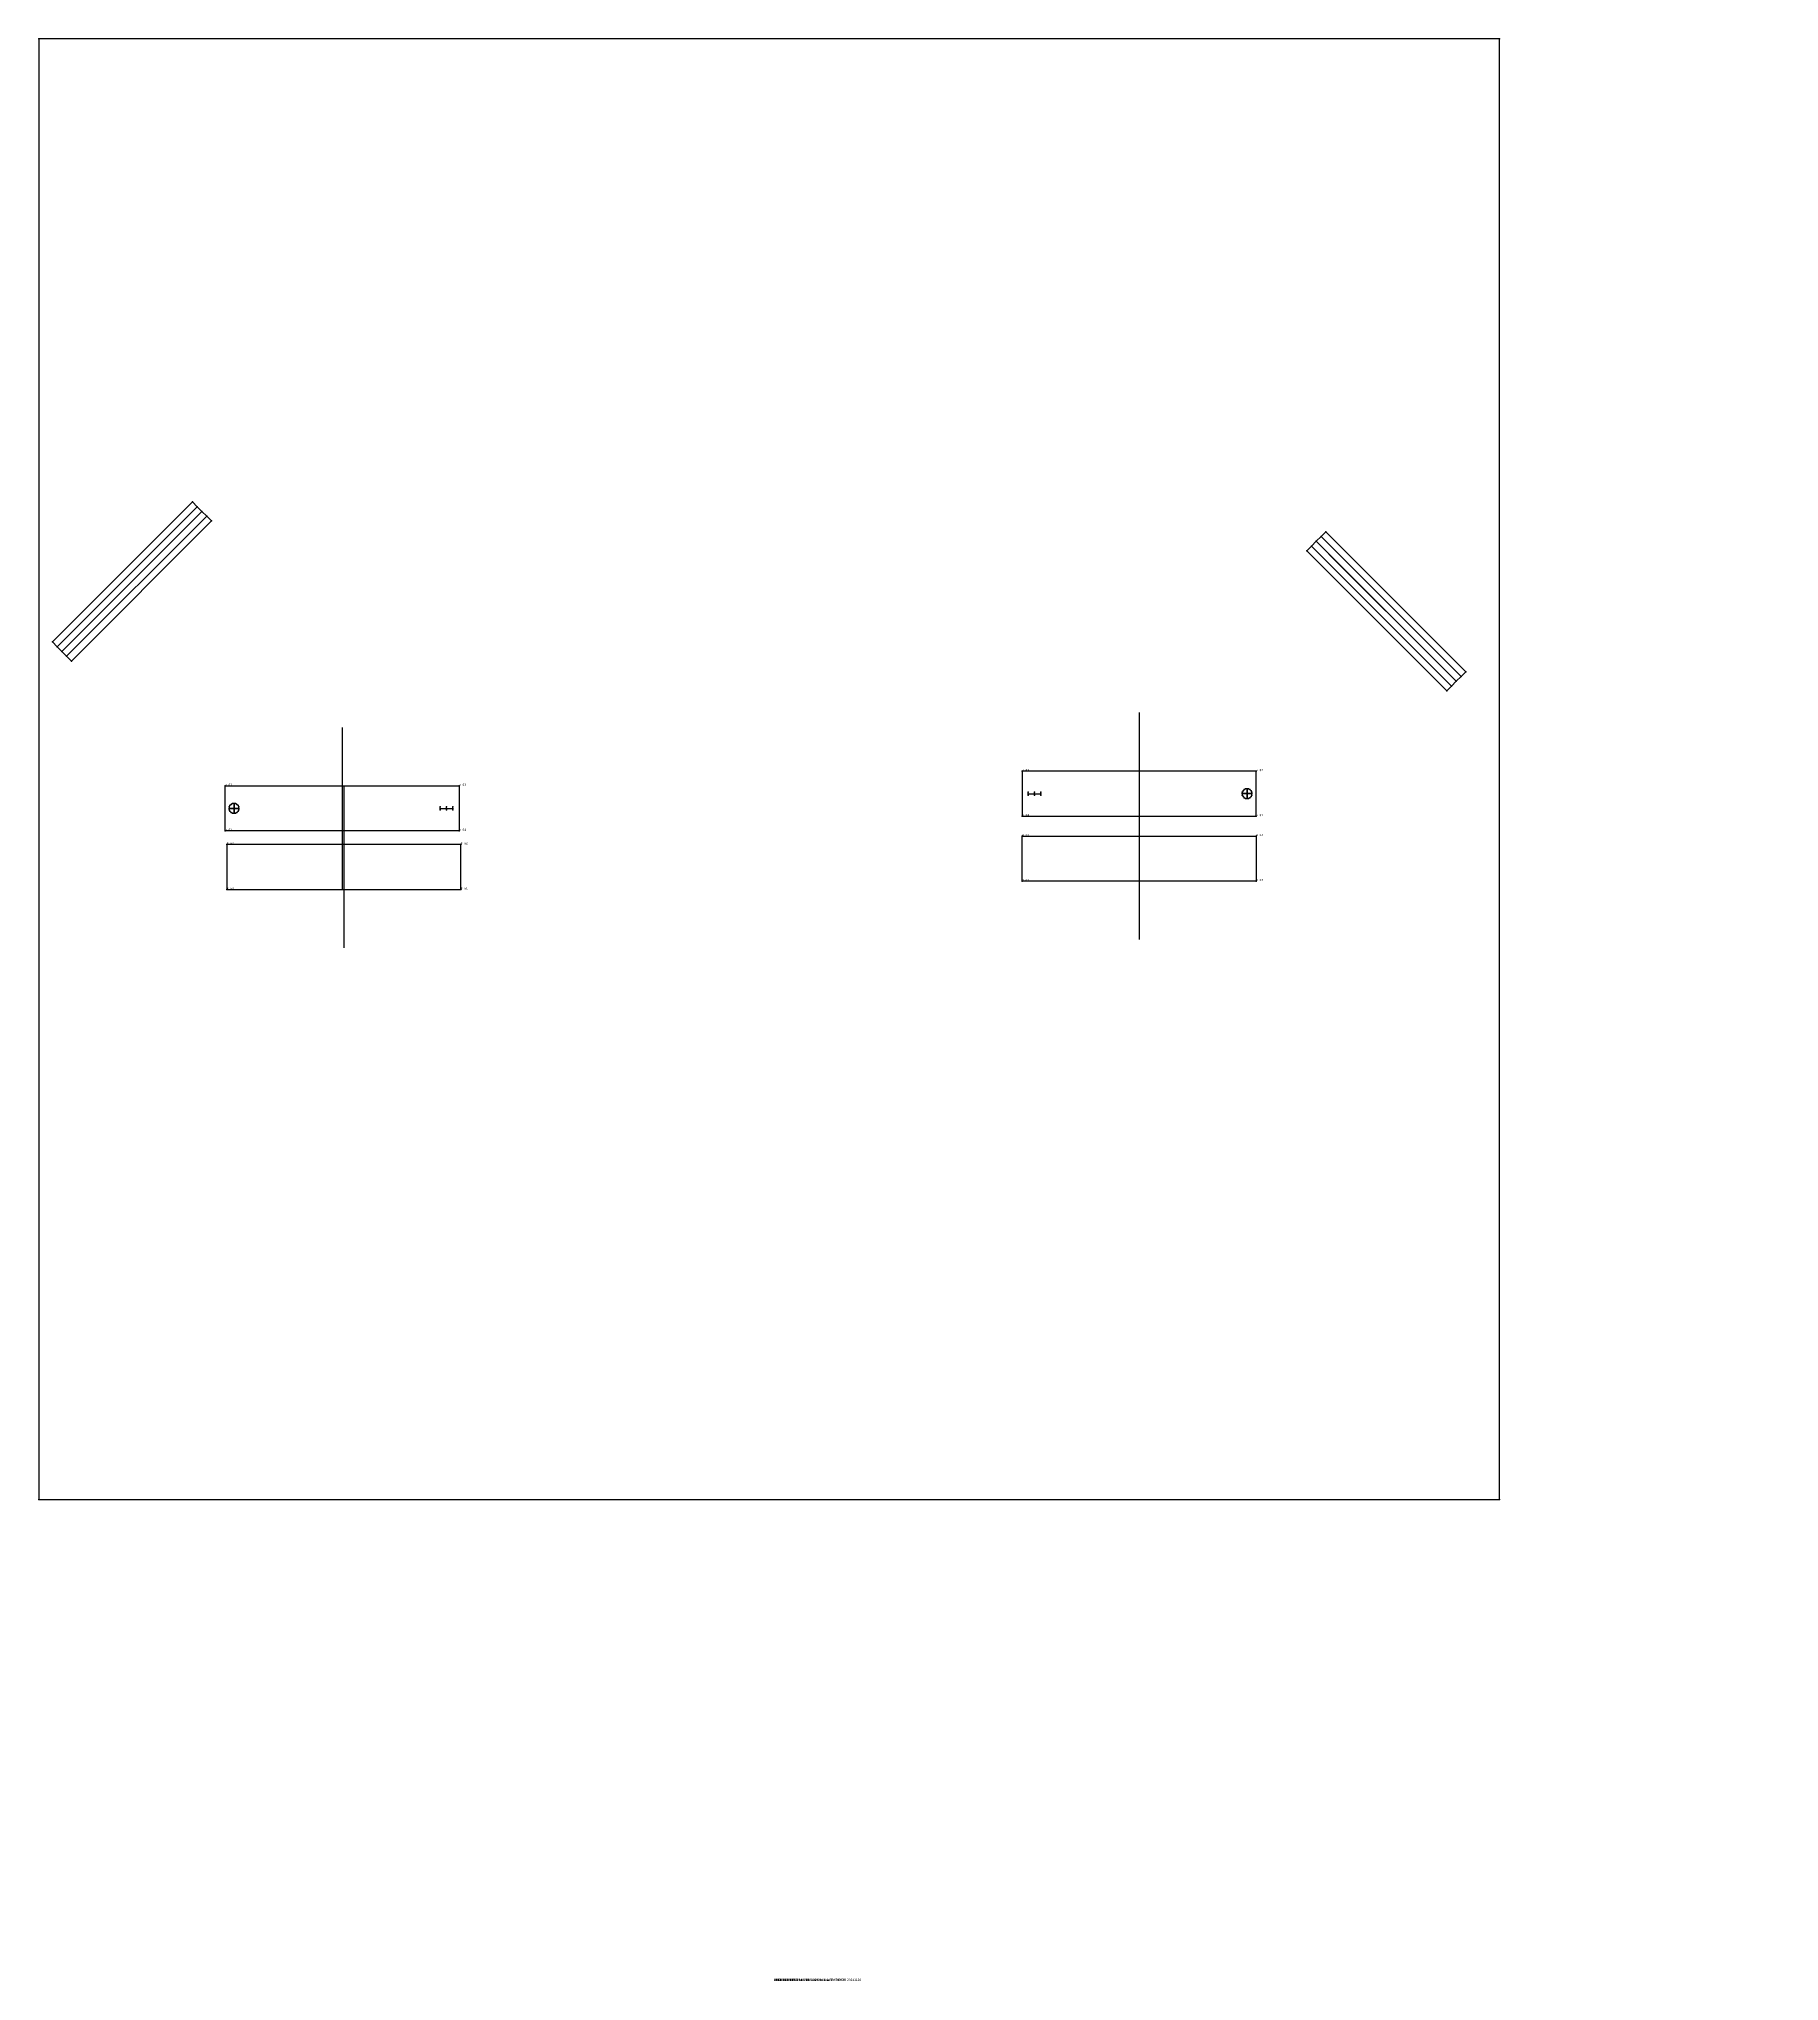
# Model space of a CAD drawing. Extents: x -82 to 112, y 0 to 216.
import ezdxf

# ---------------------------------------------------------------- set-up
doc = ezdxf.new("R2010")
doc.units = 0

# ---------------------------------------------------------------- blocks, each defined once
blk = doc.blocks.new('BoundingBox_-77')
at = {"layer": '1'}
blk.add_lwpolyline([(-81.685753, 53.469521), (80.598907, 53.469521), (80.598907, 215.754181), (-81.685753, 215.754181)], close=True, dxfattribs=at)
at = {"layer": '2'}
for p in [(-81.685753, 215.754181), (80.598907, 215.754181), (-81.685753, 53.469521), (80.598907, 53.469521)]:
    blk.add_point(p, dxfattribs=at)
blk = doc.blocks.new('J-M1-C1-youxiukefumian_M')
at = {"layer": '1'}
blk.add_lwpolyline([(-61.001732, 127.764114), (-61.001732, 132.764114), (-35.001732, 132.764114), (-35.001732, 127.764114)], close=True, dxfattribs=at)
at = {"layer": '2'}
for p in [(-61.001732, 132.764114), (-35.001732, 132.764114), (-60.551731, 130.264297), (-60.501732, 130.264297), (-60.501732, 130.264297), (-60.001732, 130.814301), (-60.001732, 130.814301), (-60.001732, 130.764297), (-60.001732, 129.764297), (-60.001732, 129.764297), (-60.001732, 129.714294), (-59.501732, 130.264297), (-59.451729, 130.264297), (-37.103104, 130.426544), (-37.103104, 130.265015), (-37.103104, 130.10347), (-36.403103, 130.426544), (-36.403103, 130.10347), (-35.703102, 130.426544), (-35.703102, 130.265015), (-35.703102, 130.10347), (-61.001732, 127.764114), (-35.001732, 127.764114)]:
    blk.add_point(p, dxfattribs=at)
at = {"layer": '3'}
for p in [(-60.524815, 130.43425), (-60.524815, 130.094345), (-60.44669, 130.58757), (-60.44669, 129.941025), (-60.325012, 130.709259), (-60.325012, 129.819336), (-60.171692, 130.787384), (-60.171692, 129.741211), (-59.831772, 130.787384), (-59.831772, 129.741211), (-59.678452, 130.709259), (-59.678444, 129.819336), (-59.55677, 130.58757), (-59.55677, 129.941025), (-59.478645, 130.43425), (-59.478645, 130.094345)]:
    blk.add_point(p, dxfattribs=at)
at = {"layer": '7'}
blk.add_line((-48.001732, 139.264114), (-48.001732, 121.264114), dxfattribs=at)
at = {"layer": '8'}
for points in [[(-60.001732, 130.814301), (-60.171692, 130.787384), (-60.325012, 130.709259), (-60.44669, 130.58757), (-60.524815, 130.43425), (-60.551731, 130.264297), (-60.524815, 130.094345), (-60.44669, 129.941025), (-60.325012, 129.819336), (-60.171692, 129.741211), (-60.001732, 129.714294), (-59.831772, 129.741211), (-59.678444, 129.819336), (-59.55677, 129.941025), (-59.478645, 130.094345), (-59.451729, 130.264297), (-59.478645, 130.43425), (-59.55677, 130.58757), (-59.678452, 130.709259), (-59.831772, 130.787384), (-60.001732, 130.814301)], [(-60.501732, 130.264297), (-59.501732, 130.264297), (-60.501732, 130.264297)], [(-60.001732, 129.764297), (-60.001732, 130.764297), (-60.001732, 129.764297)]]:
    blk.add_lwpolyline(points, close=True, dxfattribs=at)
for points in [[(-37.103104, 130.10347), (-37.103104, 130.426544)], [(-37.103104, 130.265015), (-35.703102, 130.265015)], [(-36.403103, 130.10347), (-36.403103, 130.426544)], [(-35.703102, 130.10347), (-35.703102, 130.426544)]]:
    blk.add_lwpolyline(points, dxfattribs=at)
at = {"layer": '1'}
for s, p in [('# 62', (-61.001732, 132.764114)), ('# 63', (-35.001732, 132.764114)), ('# 61', (-61.001732, 127.764114)), ('# 64', (-35.001732, 127.764114))]:
    blk.add_text(s, height=0.25, dxfattribs=at).set_placement(p)
blk = doc.blocks.new('J-M1-C1-zuoxiukefumian_M')
at = {"layer": '1'}
blk.add_lwpolyline([(53.554543, 129.397385), (53.554543, 134.397385), (27.554548, 134.397385), (27.554548, 129.397385)], close=True, dxfattribs=at)
at = {"layer": '2'}
for p in [(27.554548, 134.397385), (53.554543, 134.397385), (28.249058, 132.051605), (28.249058, 131.890076), (28.249058, 131.728531), (28.949059, 132.051605), (28.949059, 131.728531), (29.649059, 132.051605), (29.649059, 131.890076), (29.649059, 131.728531), (52.004536, 131.896988), (52.054535, 131.896988), (52.054535, 131.896988), (52.554535, 132.446991), (52.554535, 132.446991), (52.554535, 132.396988), (53.054535, 131.896988), (53.104538, 131.896988), (52.554535, 131.396988), (52.554535, 131.396988), (52.554535, 131.347), (27.554548, 129.397385), (53.554543, 129.397385)]:
    blk.add_point(p, dxfattribs=at)
at = {"layer": '3'}
for p in [(52.031452, 132.066956), (52.031452, 131.727036), (52.109577, 132.220276), (52.231258, 132.341949), (52.384579, 132.420074), (52.724495, 132.420074), (52.877815, 132.341949), (52.999496, 132.220276), (53.077621, 132.066956), (53.077621, 131.727036), (52.109577, 131.573715), (52.231258, 131.452042), (52.384579, 131.373917), (52.724495, 131.373917), (52.877823, 131.452042), (52.999496, 131.573715)]:
    blk.add_point(p, dxfattribs=at)
at = {"layer": '7'}
blk.add_line((40.554546, 140.897385), (40.554546, 122.897377), dxfattribs=at)
at = {"layer": '8'}
for points in [[(28.249058, 131.728531), (28.249058, 132.051605)], [(28.249058, 131.890076), (29.649059, 131.890076)], [(28.949059, 131.728531), (28.949059, 132.051605)], [(29.649059, 131.728531), (29.649059, 132.051605)]]:
    blk.add_lwpolyline(points, dxfattribs=at)
for points in [[(52.554535, 132.446991), (52.384579, 132.420074), (52.231258, 132.341949), (52.109577, 132.220276), (52.031452, 132.066956), (52.004536, 131.896988), (52.031452, 131.727036), (52.109577, 131.573715), (52.231258, 131.452042), (52.384579, 131.373917), (52.554535, 131.347), (52.724495, 131.373917), (52.877823, 131.452042), (52.999496, 131.573715), (53.077621, 131.727036), (53.104538, 131.896988), (53.077621, 132.066956), (52.999496, 132.220276), (52.877815, 132.341949), (52.724495, 132.420074), (52.554535, 132.446991)], [(52.054535, 131.896988), (53.054535, 131.896988), (52.054535, 131.896988)], [(52.554535, 131.396988), (52.554535, 132.396988), (52.554535, 131.396988)]]:
    blk.add_lwpolyline(points, close=True, dxfattribs=at)
at = {"layer": '1'}
for s, p in [('# 63', (27.554548, 134.397385)), ('# 62', (53.554543, 134.397385)), ('# 64', (27.554548, 129.397385)), ('# 61', (53.554543, 129.397385))]:
    blk.add_text(s, height=0.25, dxfattribs=at).set_placement(p)
blk = doc.blocks.new('M1-C1-youxiukefuli_M')
at = {"layer": '1'}
blk.add_lwpolyline([(-34.814064, 121.265266), (-34.814064, 126.265266), (-60.814056, 126.265266), (-60.814056, 121.265266)], close=True, dxfattribs=at)
at = {"layer": '2'}
for p in [(-60.814056, 126.265266), (-34.814064, 126.265266), (-60.814056, 121.265266), (-34.814064, 121.265266)]:
    blk.add_point(p, dxfattribs=at)
at = {"layer": '7'}
blk.add_line((-47.81406, 132.765259), (-47.81406, 114.765266), dxfattribs=at)
at = {"layer": '1'}
for s, p in [('# 63', (-60.814056, 126.265266)), ('# 62', (-34.814064, 126.265266)), ('# 64', (-60.814056, 121.265266)), ('# 61', (-34.814064, 121.265266))]:
    blk.add_text(s, height=0.25, dxfattribs=at).set_placement(p)
blk = doc.blocks.new('M1-C1-zuoxiukefuli_M')
at = {"layer": '1'}
blk.add_lwpolyline([(27.554552, 122.187172), (27.554552, 127.187172), (53.55455, 127.187172), (53.55455, 122.187172)], close=True, dxfattribs=at)
at = {"layer": '2'}
for p in [(27.554552, 127.187172), (53.55455, 127.187172), (27.554552, 122.187172), (53.55455, 122.187172)]:
    blk.add_point(p, dxfattribs=at)
at = {"layer": '7'}
blk.add_line((40.55455, 133.68718), (40.55455, 115.687172), dxfattribs=at)
at = {"layer": '1'}
for s, p in [('# 62', (27.554552, 127.187172)), ('# 63', (53.55455, 127.187172)), ('# 61', (27.554552, 122.187172)), ('# 64', (53.55455, 122.187172))]:
    blk.add_text(s, height=0.25, dxfattribs=at).set_placement(p)
blk = doc.blocks.new('M1-youbaobian_M')
at = {"layer": '1'}
blk.add_lwpolyline([(-80.185753, 148.754761), (-79.655418, 148.224426), (-79.125092, 147.694107), (-78.594757, 147.163773), (-78.06443, 146.633438), (-62.508083, 162.189789), (-63.038414, 162.720123), (-63.568741, 163.250443), (-64.099075, 163.780777), (-64.629402, 164.311111)], close=True, dxfattribs=at)
at = {"layer": '2'}
for p in [(-64.629402, 164.311111), (-64.099075, 163.780777), (-64.09906, 163.780762), (-63.568741, 163.250443), (-63.568741, 163.250443), (-63.038414, 162.720123), (-63.038414, 162.720108), (-62.508083, 162.189789), (-80.185753, 148.754761), (-79.655418, 148.224426), (-79.655403, 148.224411), (-79.125092, 147.694107), (-79.125084, 147.694092), (-78.594765, 147.163773), (-78.594757, 147.163773), (-78.06443, 146.633438)]:
    blk.add_point(p, dxfattribs=at)
at = {"layer": '7'}
blk.add_line((-77.710869, 149.108322), (-64.982956, 161.836243), dxfattribs=at)
at = {"layer": '8'}
for points in [[(-64.09906, 163.780762), (-79.655403, 148.224411)], [(-63.568741, 163.250443), (-79.125084, 147.694092)], [(-63.038414, 162.720108), (-78.594765, 147.163773)]]:
    blk.add_lwpolyline(points, dxfattribs=at)
blk = doc.blocks.new('M1-zuobaobian_M')
at = {"layer": '1'}
blk.add_lwpolyline([(76.863823, 145.440674), (76.333488, 144.910339), (75.803162, 144.38002), (75.272827, 143.849686), (74.7425, 143.319351), (59.186153, 158.875702), (59.716484, 159.406036), (60.246811, 159.936356), (60.777142, 160.46669), (61.307472, 160.997025)], close=True, dxfattribs=at)
at = {"layer": '2'}
for p in [(60.246811, 159.936356), (60.246811, 159.936356), (60.77713, 160.466675), (60.777142, 160.46669), (61.307472, 160.997025), (59.186153, 158.875702), (59.716484, 159.406036), (59.716484, 159.406021), (76.333473, 144.910324), (76.333488, 144.910339), (76.863823, 145.440674), (74.7425, 143.319351), (75.272827, 143.849686), (75.272835, 143.849686), (75.803154, 144.380005), (75.803162, 144.38002)]:
    blk.add_point(p, dxfattribs=at)
at = {"layer": '7'}
blk.add_line((74.388939, 145.79422), (61.661026, 158.522141), dxfattribs=at)
at = {"layer": '8'}
for points in [[(60.246811, 159.936356), (75.803154, 144.380005)], [(60.77713, 160.466675), (76.333473, 144.910324)], [(59.716484, 159.406021), (75.272835, 143.849686)]]:
    blk.add_lwpolyline(points, dxfattribs=at)

msp = doc.modelspace()

# ---------------------------------------------------------------- block references
at = {"layer": '1'}
for name in ['BoundingBox_-77', 'M1-youbaobian_M', 'M1-zuobaobian_M', 'J-M1-C1-zuoxiukefumian_M', 'J-M1-C1-youxiukefumian_M', 'M1-C1-youxiukefuli_M', 'M1-C1-zuoxiukefuli_M']:
    msp.add_blockref(name, (0, 0), dxfattribs=at)

# ---------------------------------------------------------------- texts
for s in ['Grade Rule Table: W08905028 刀背缝长袖衬衫 20241120', 'AUTHOR: CLO Virtual Fashion Inc.', 'VERSION: 3', 'STYLE NAME: W08905028 nvchenshan', 'PRODUCT: CLO Standalone OnlineAuth 7.3.98', 'CREATION DATE: 03-03-2025', 'CREATION TIME: 14:57', 'SAMPLE SIZE: M', 'UNITS: METRIC']:
    msp.add_text(s, height=0.25, dxfattribs=at).set_placement((0, 0))

doc.saveas('drawing.dxf')
